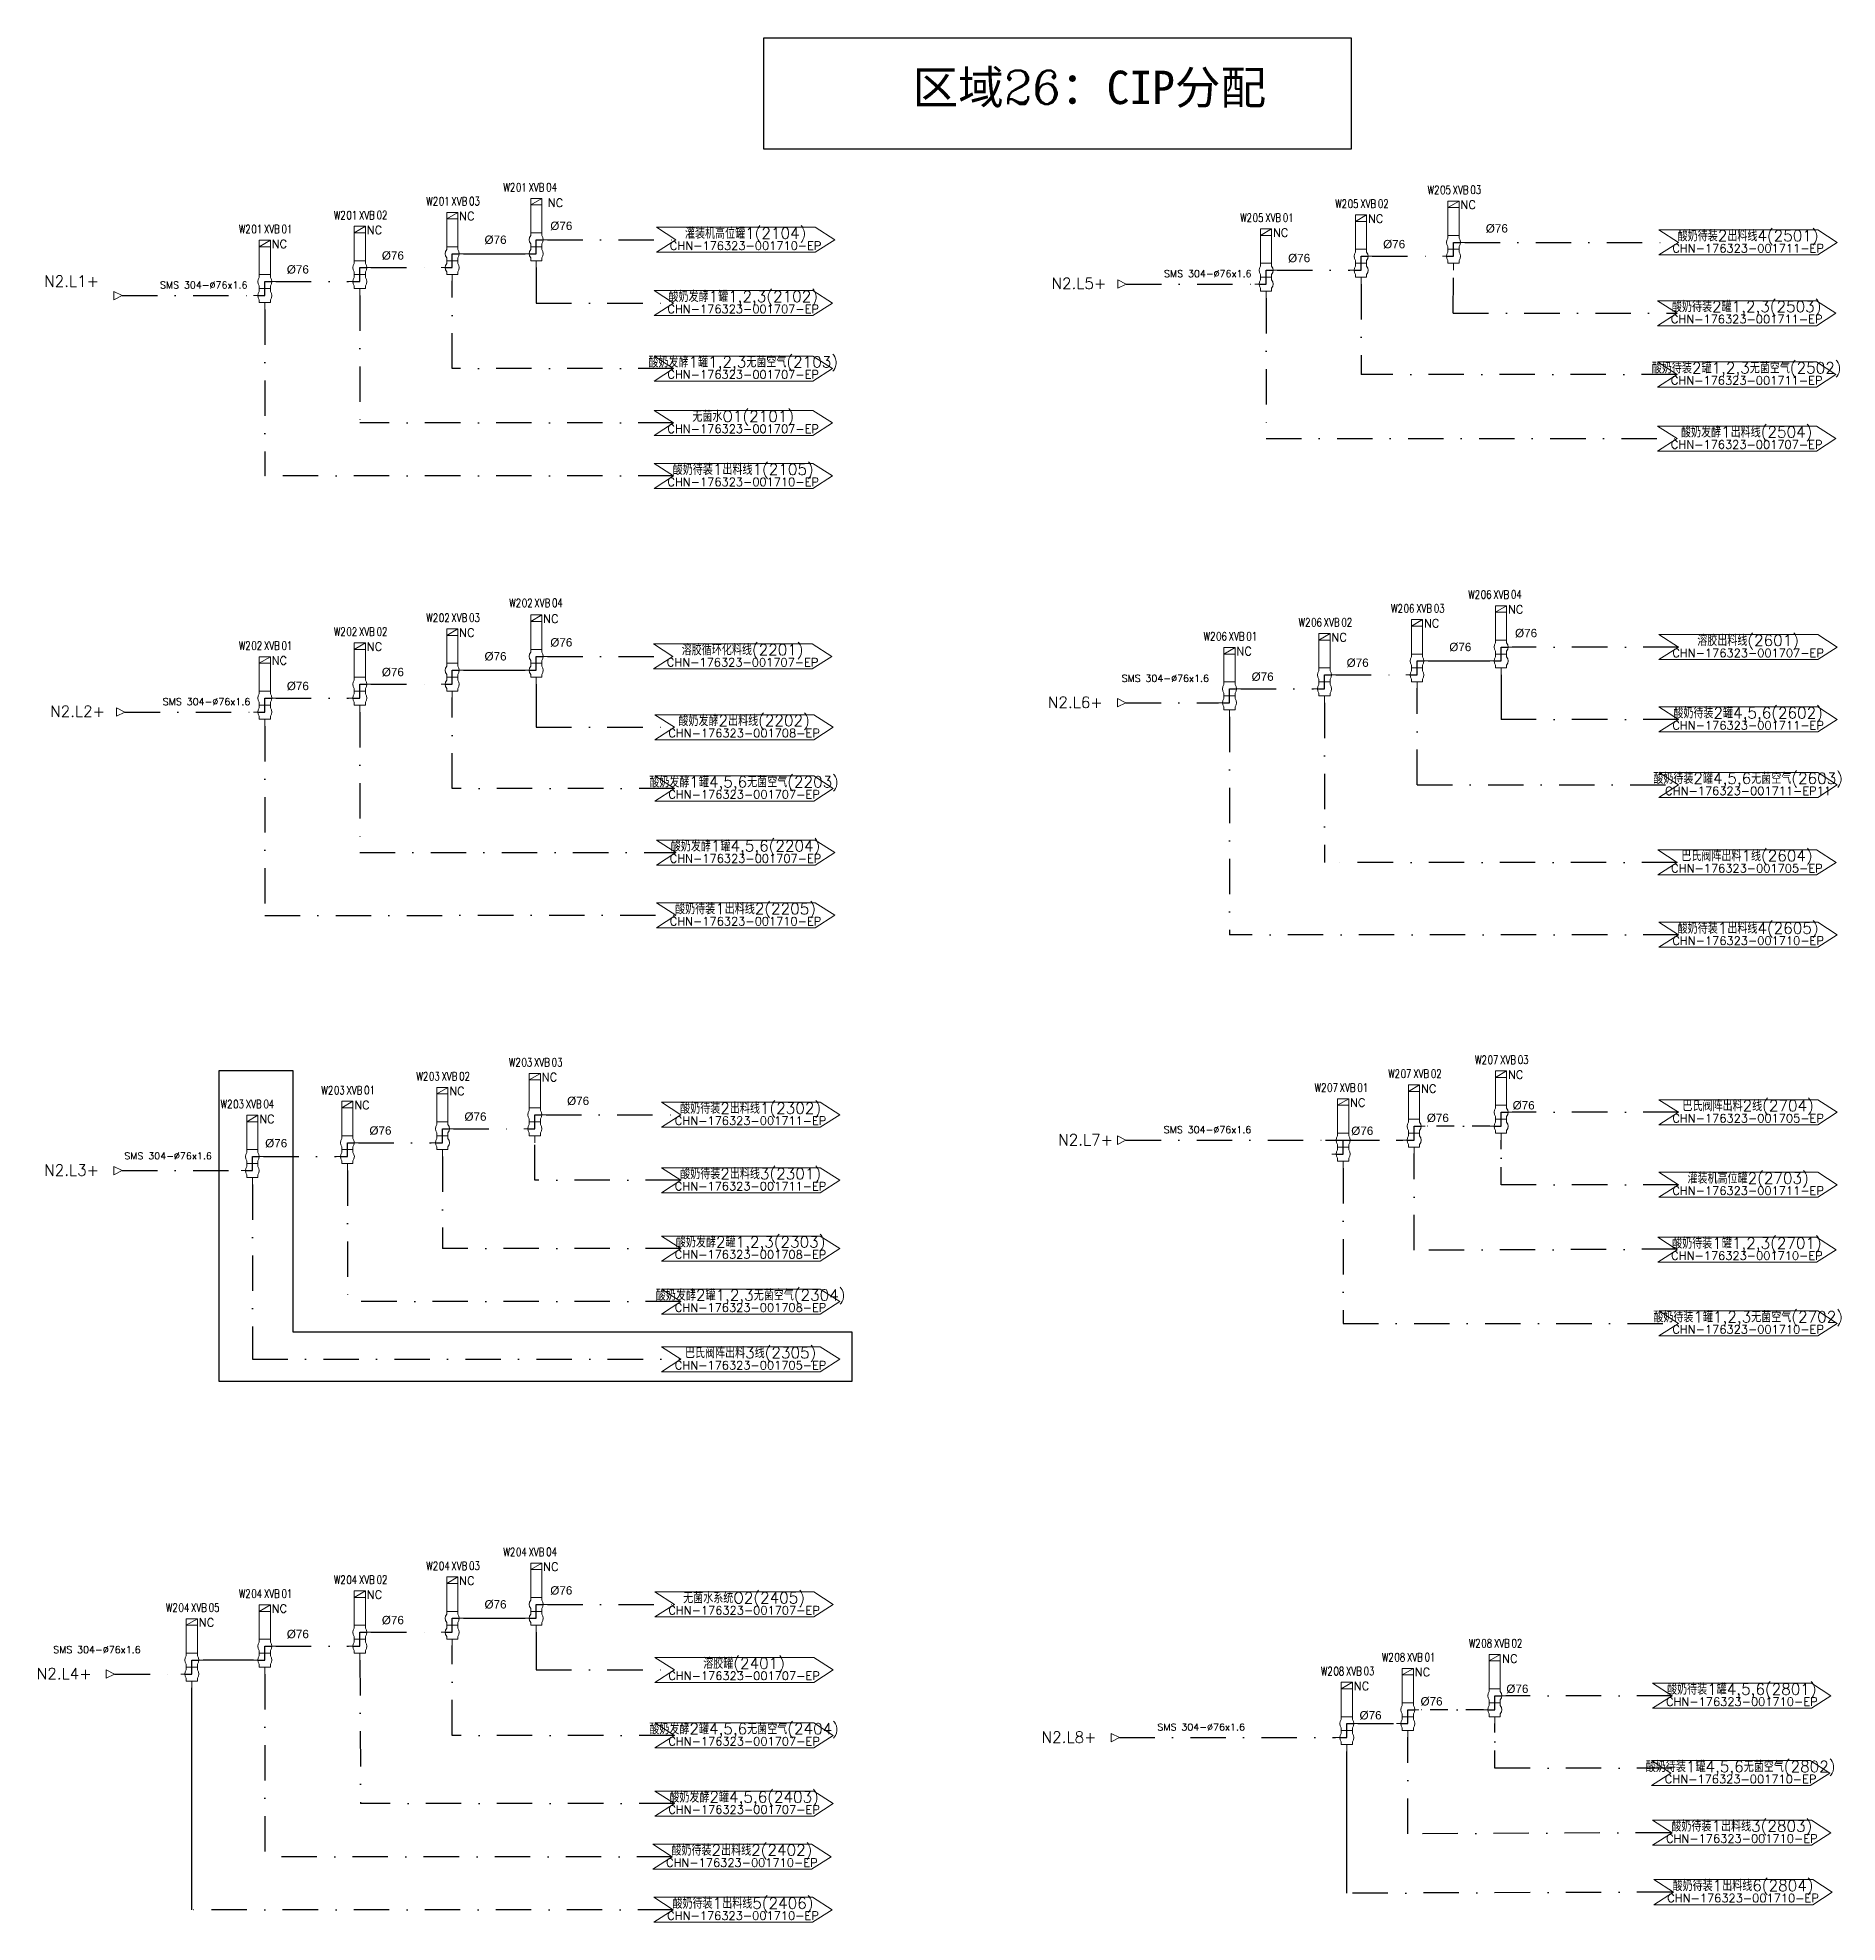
# Model space of a CAD drawing. Header units: inches. Extents: x 22846 to 24213, y 20743 to 21669.
# Drawn here: x 23198 to 23843, y 20992 to 21669 of the extents above; entities that cross this region are included whole.
import ezdxf
from ezdxf.enums import TextEntityAlignment as Align

# ---------------------------------------------------------------- set-up
doc = ezdxf.new("R2010")
doc.units = ezdxf.units.IN
doc.header["$MEASUREMENT"] = 0
doc.linetypes.add('DASHDOT2', pattern=[12.7, 6.35, -3.175, 0, -3.175])
doc.layers.add('31 Equipment', color=7, linetype='Continuous', lineweight=9)
doc.layers.add('61 Revision Cloud', color=1, linetype='Continuous', lineweight=9)
for name, color, linetype in [('DIAMETRE', 7, 'Continuous'), ('MATERIEL-DIVERS', 7, 'Continuous'), ('PHASE I', 8, 'Continuous'), ('REPERES', 7, 'Continuous'), ('techn-data', 7, 'Continuous'), ('TEXTES', 7, 'Continuous'), ('TUYAUTERIE-NEP', 4, 'DASHDOT2'), ('TXT_FR', 7, 'Continuous')]:
    doc.layers.add(name, color=color, linetype=linetype)
doc.layers.get('REPERES').off()
doc.styles.add('ROMANC', font='romanc')
doc.styles.add('ROMANS', font='ROMANS.SHX')
doc.styles.get("Standard").update_dxf_attribs({"font": 'arial.ttf'})
doc.styles.add('USER1', font='TXT.SHX', dxfattribs={"bigfont": 'gbcbig.shx'})

msp = doc.modelspace()

# ---------------------------------------------------------------- texts
at = {"layer": 'DIAMETRE'}
for p in [(23357.91, 21594.52), (23381.52, 21599.52), (23717.22, 21598.6), (23321.07, 21588.87), (23646.28, 21587.95), (23680.38, 21592.95), (23286.97, 21583.87), (23727.73, 21453.36), (23357.91, 21445.02), (23381.52, 21450.02), (23704.12, 21448.36), (23321.07, 21439.37), (23667.28, 21442.72), (23286.97, 21434.37), (23633.18, 21437.72), (23387.55, 21285.47), (23726.85, 21283.88), (23350.71, 21279.83), (23696.06, 21279.37), (23279.2, 21270.28), (23316.61, 21274.83), (23668.94, 21274.73), (23381.52, 21109.77), (23357.91, 21104.77), (23286.97, 21094.12), (23321.07, 21099.12), (23724.6, 21074.47), (23693.8, 21069.96), (23671.92, 21064.96)]:
    msp.add_text('%%C76', height=3, dxfattribs=at).set_placement(p)
at = {"layer": 'TEXTES', "style": 'ROMANS'}
for p in [(23380.61, 21607.77), (23348.83, 21603.01), (23674.95, 21602.09), (23708.14, 21607.09), (23315.64, 21598.01), (23640.85, 21597.09), (23281.54, 21593.01), (23725.18, 21461.86), (23348.83, 21453.51), (23378.97, 21458.51), (23661.85, 21451.86), (23695.04, 21456.86), (23315.64, 21448.51), (23627.76, 21446.86), (23281.54, 21443.51), (23378.47, 21293.97), (23693.98, 21289.87), (23725.18, 21294.87), (23311.18, 21283.97), (23345.28, 21288.97), (23668.51, 21284.87), (23277.08, 21278.97), (23378.97, 21118.26), (23315.64, 21108.26), (23348.83, 21113.26), (23281.54, 21103.26), (23255.39, 21098.26), (23691.72, 21080.46), (23723.11, 21085.3), (23669.84, 21075.46)]:
    msp.add_text('NC', height=3, dxfattribs=at).set_placement(p)
at = {"layer": 'TXT_FR', "attachment_point": 5, "style": 'ROMANC'}
for s, insert, char_height, width in [('{\\fSimSun|b0|i0|c134|p2;区域}26{\\fSimSun|b0|i0|c134|p2;：CIP分配}', (23574.94, 21650.02), 12, 392.2747), ('N2.L1+', (23209.75, 21581.14), 4, 28.4993), ('N2.L5+', (23571.22, 21580.34), 4, 28.4993), ('N2.L2+', (23211.9, 21426.76), 4, 28.4993), ('N2.L{\\Fromanc|c134;6}+', (23569.94, 21429.98), 4, 28.4993), ('N2.L7+', (23573.65, 21273), 4, 28.4993), ('N{\\Fromanc|c134;2}.L{\\Fromanc|c134;3}+', (23209.75, 21262.1), 4, 28.4993), ('N2.L4+', (23207.09, 21081.39), 4, 28.4993), ('N2.L8+', (23567.68, 21058.59), 4, 28.4993)]:
    msp.add_mtext(s, dxfattribs=dict(at, insert=insert, char_height=char_height, width=width))

# ---------------------------------------------------------------- blocks, each defined once
blk = doc.blocks.new('APV-SIGN-ARW-FLOW-1')
at = {"layer": '31 Equipment'}
for p, q in [((-1.5, -1.5), (-1.5, 1.5)), ((-1.5, 1.5), (1.5, 0)), ((1.5, 0), (-1.5, -1.5))]:
    blk.add_line(p, q, dxfattribs=at)
blk = doc.blocks.new('SMS-316-76')
at = {"layer": 'techn-data', "style": 'ROMANS'}
blk.add_text('SMS 304-%%C76x1.6', height=2.5, dxfattribs=at).set_placement((1.64, 2.84), align=Align.MIDDLE_CENTER)
blk = doc.blocks.new('REPNORM1')
at = {"layer": 'TEXTES', "style": 'ROMANS', "width": 0.75}
for tag, p in [('ZONE', (-9.75, -1.25)), ('SOUSZONE', (-5.25, -1.25)), ('ELEMENT', (-0.75, -1.25)), ('NUM', (5.59, -1.22))]:
    blk.add_attdef(tag, p, '', height=3, dxfattribs=at)
blk = doc.blocks.new('APV-SIGN-ARW-DWG-1')
at = {"layer": '31 Equipment'}
for p, q in [((-32, 4.49), (25, 4.49)), ((-32, 4.49), (-25, 0)), ((-25, 0), (-32, -4.49)), ((25, 4.49), (32, 0)), ((32, 0), (25, -4.49)), ((-32, -4.49), (25, -4.49))]:
    blk.add_line(p, q, dxfattribs=at)
at = {"layer": '31 Equipment', "style": 'ROMANS', "width": 0.8}
for tag, p in [('TEXT1', (0, 0.37)), ('TEXT2', (0, -3.63))]:
    blk.add_attdef(tag, text='', height=3, dxfattribs=at).set_placement(p, align=Align.CENTER)
blk = doc.blocks.new('APV-VLV-SSEAT-SW43-11')
at = {"layer": '31 Equipment', "ltscale": 38}
for p, q in [((-2, 6.5), (-2, 7.5)), ((2, 6.5), (2, 7.5)), ((-4, 0), (-2.5, 0)), ((-2, 2.5), (-2, 3.5)), ((-2, 2.5), (2, 2.5)), ((-2, 1.5), (-2, 2.5)), ((2, 2.5), (2, 3.5)), ((2, 1.5), (2, 2.5)), ((2.5, 5), (4, 5)), ((-2, -2.5), (-2, -1.5)), ((-2, -2.5), (2, -2.5)), ((0, -5), (0, -2.5)), ((2, -2.5), (2, -1.5))]:
    blk.add_line(p, q, dxfattribs=at)
at = {"layer": '31 Equipment', "lineweight": 30}
for p, q in [((-2.5, 0), (0, 0)), ((0, 5), (2.5, 5))]:
    blk.add_line(p, q, dxfattribs=at)
at = {"layer": '31 Equipment', "lineweight": 30, "ltscale": 38}
blk.add_line((0, 0), (0, 5), dxfattribs=at)
at = {"layer": '31 Equipment', "ltscale": 38}
blk.add_lwpolyline([(-2, 7.5), (2, 7.5), (2, 17.5), (-2, 17.5)], close=True, dxfattribs=at)
for centre, start, end in [((0, 5), 143.1301, 216.8699), ((0, 0), 143.1301, 216.8699), ((0, 5), 323.1301, 36.8699), ((0, 0), 323.1301, 36.8699)]:
    blk.add_arc(centre, 2.5, start, end, dxfattribs=at)
blk = doc.blocks.new('A$C67AE6050')
at = {"layer": '31 Equipment'}
for p, q in [((2, 22.5), (2, 24.84)), ((2, 24.84), (6, 24.84)), ((2, 22.5), (6, 24.84)), ((6, 24.84), (6, 22.5))]:
    blk.add_line(p, q, dxfattribs=at)
blk.add_blockref('APV-VLV-SSEAT-SW43-11', (4, 5), dxfattribs=at)

# ---------------------------------------------------------------- linework, layer by layer
at = {"layer": 'MATERIEL-DIVERS'}
msp.add_lwpolyline([(23668.9, 21668.53), (23668.9, 21628.53), (23458.12, 21628.53), (23458.12, 21668.53)], close=True, dxfattribs=at)
at = {"layer": 'PHASE I', "linetype": 'ByBlock'}
msp.add_lwpolyline([(23489.69, 21186.24), (23262.75, 21186.24), (23262.75, 21297.86), (23289.15, 21297.86), (23289.15, 21204.06), (23489.69, 21204.06), (23489.69, 21186.24)], dxfattribs=at)
at = {"layer": 'TUYAUTERIE-NEP', "linetype": 'ByBlock'}
for p, q in [((23350.34, 21591), (23372.48, 21591)), ((23376.48, 21586), (23376.48, 21573.3)), ((23350.34, 21441.5), (23372.48, 21441.5)), ((23696.55, 21444.84), (23718.7, 21444.84)), ((23376.48, 21436.5), (23376.48, 21421.07)), ((23722.7, 21439.84), (23722.7, 21423.84)), ((23350.34, 21101.25), (23372.48, 21101.25)), ((23376.48, 21096.25), (23376.48, 21082.75)), ((23275.06, 21086.25), (23256.9, 21086.25)), ((23252.9, 20996.64), (23252.9, 21076.25)), ((23667.35, 21002.59), (23667.35, 21053.45))]:
    msp.add_line(p, q, dxfattribs=at)
at = {"layer": 'TUYAUTERIE-NEP', "ltscale": 2}
for p, q in [((23380.48, 21596), (23426.62, 21596)), ((23709.65, 21595.08), (23785.84, 21595.08)), ((23317.16, 21586), (23342.34, 21586)), ((23642.37, 21585.08), (23668.47, 21585.08)), ((23676.47, 21590.08), (23701.65, 21590.08)), ((23705.55, 21569.65), (23705.65, 21585.29)), ((23283.06, 21581), (23309.16, 21581)), ((23346.34, 21549.8), (23346.34, 21581.21)), ((23588.14, 21580.08), (23634.37, 21580.08)), ((23672.47, 21580.08), (23672.47, 21547.65)), ((23227.84, 21576), (23275.06, 21576)), ((23279.06, 21571), (23279.06, 21511.23)), ((23313.16, 21576), (23313.16, 21530.28)), ((23376.48, 21573.3), (23425.75, 21573.3)), ((23638.37, 21575.08), (23638.37, 21524.65)), ((23705.55, 21569.65), (23785.84, 21569.65)), ((23425.75, 21549.8), (23346.34, 21549.8)), ((23785.84, 21547.65), (23672.47, 21547.65)), ((23425.75, 21530.28), (23313.16, 21530.28)), ((23638.37, 21524.65), (23785.84, 21524.65)), ((23425.75, 21511.23), (23279.06, 21511.23)), ((23786.36, 21449.84), (23726.7, 21449.84)), ((23380.48, 21446.5), (23425.54, 21446.5)), ((23317.16, 21436.5), (23342.34, 21436.5)), ((23629.27, 21434.84), (23655.37, 21434.84)), ((23663.37, 21439.84), (23688.55, 21439.84)), ((23692.55, 21400.34), (23692.55, 21435.05)), ((23283.06, 21431.5), (23309.16, 21431.5)), ((23346.31, 21399.07), (23346.34, 21431.71)), ((23588.03, 21429.84), (23621.27, 21429.84)), ((23659.37, 21429.84), (23659.37, 21372.57)), ((23228.83, 21426.5), (23275.06, 21426.5)), ((23279.06, 21421.5), (23279.07, 21353.54)), ((23313.16, 21426.5), (23313.16, 21376.07)), ((23376.48, 21421.07), (23426.06, 21421.07)), ((23625.27, 21424.84), (23625.27, 21346.57)), ((23786.36, 21423.84), (23722.7, 21423.84)), ((23426.06, 21399.07), (23346.31, 21399.07)), ((23692.55, 21400.34), (23786.36, 21400.34)), ((23313.16, 21376.07), (23426.58, 21376.07)), ((23785.94, 21372.57), (23659.37, 21372.57)), ((23279.06, 21353.54), (23426.58, 21353.56)), ((23786.36, 21346.57), (23625.27, 21346.57)), ((23379.98, 21281.96), (23428.41, 21281.96)), ((23786.36, 21282.86), (23726.7, 21282.86)), ((23346.8, 21276.96), (23371.98, 21276.96)), ((23588.03, 21272.86), (23662.03, 21272.86)), ((23659.74, 21272.86), (23687.49, 21272.86)), ((23666.03, 21272.86), (23687.49, 21272.86)), ((23278.6, 21266.96), (23304.7, 21266.96)), ((23312.7, 21271.96), (23338.8, 21271.96)), ((23342.8, 21266.96), (23342.8, 21233.96)), ((23375.98, 21258.46), (23375.98, 21272.16)), ((23691.49, 21233.35), (23691.49, 21268.06)), ((23227.84, 21261.96), (23272.1, 21261.96)), ((23308.7, 21261.96), (23308.7, 21214.9)), ((23666.03, 21262.86), (23666.03, 21207.08)), ((23274.6, 21256.96), (23274.6, 21194.2)), ((23428.41, 21258.46), (23375.98, 21258.46)), ((23786.36, 21256.86), (23722.7, 21256.86)), ((23428.41, 21233.96), (23342.8, 21233.96)), ((23785.94, 21233.73), (23691.49, 21233.35)), ((23428.41, 21214.9), (23308.7, 21214.9)), ((23666.03, 21207.08), (23786.36, 21207.08)), ((23274.6, 21194.2), (23428.41, 21194.2)), ((23380.48, 21106.25), (23426.06, 21106.25)), ((23283.06, 21091.25), (23309.16, 21091.25)), ((23317.16, 21096.25), (23342.34, 21096.25)), ((23346.34, 21059.25), (23346.34, 21091.45)), ((23313.16, 21086.25), (23313.47, 21034.75)), ((23225.18, 21081.25), (23248.9, 21081.25)), ((23279.06, 21081.25), (23279.06, 21015.7)), ((23376.48, 21082.75), (23426.06, 21082.75)), ((23784.1, 21073.45), (23724.44, 21073.45)), ((23671.35, 21063.45), (23685.23, 21063.45)), ((23426.06, 21059.25), (23346.34, 21059.25)), ((23585.77, 21058.45), (23663.35, 21058.45)), ((23689.23, 21023.94), (23689.23, 21058.65)), ((23784.1, 21047.45), (23720.44, 21047.45)), ((23426.06, 21034.75), (23313.47, 21034.75)), ((23783.68, 21024.32), (23689.23, 21023.94)), ((23425.27, 21015.7), (23279.06, 21015.7)), ((23784.1, 21002.97), (23667.35, 21002.59)), ((23425.67, 20996.64), (23252.9, 20996.64))]:
    msp.add_line(p, q, dxfattribs=at)
at = {"layer": 'TUYAUTERIE-NEP'}
for p, q in [((23718.7, 21277.86), (23695.49, 21277.86)), ((23722.7, 21256.86), (23722.7, 21272.86)), ((23716.44, 21068.45), (23693.23, 21068.45)), ((23720.44, 21047.45), (23720.44, 21063.45))]:
    msp.add_line(p, q, dxfattribs=at)

# ---------------------------------------------------------------- block references
at = {"layer": '61 Revision Cloud'}
for p in [(23372.48, 21586), (23342.34, 21581), (23668.47, 21580.08), (23701.65, 21585.08), (23309.16, 21576), (23634.37, 21575.08), (23275.06, 21571), (23718.7, 21439.84), (23342.34, 21431.5), (23372.48, 21436.5), (23688.55, 21434.84), (23309.16, 21426.5), (23621.27, 21424.84), (23655.37, 21429.84), (23275.06, 21421.5), (23371.98, 21271.96), (23687.49, 21267.86), (23718.7, 21272.86), (23304.7, 21261.96), (23338.8, 21266.96), (23662.03, 21262.86), (23270.6, 21256.96), (23372.48, 21096.25), (23309.16, 21086.25), (23342.34, 21091.25), (23275.06, 21081.25), (23248.9, 21076.25), (23685.23, 21058.45), (23716.44, 21063.45), (23663.35, 21053.45)]:
    msp.add_blockref('A$C67AE6050', p, dxfattribs=at)
at = {"layer": 'MATERIEL-DIVERS'}
ref = msp.add_blockref('APV-SIGN-ARW-DWG-1', (23451.62, 21596), dxfattribs=at)
ref.add_attrib('TEXT1', '灌装机高位罐1(2104)', dxfattribs={"layer": '31 Equipment', "height": 4, "style": 'USER1'}).set_placement((23451.62, 21596.37), align=Align.CENTER)
ref.add_attrib('TEXT2', 'CHN-176323-001710-EP', dxfattribs={"layer": '31 Equipment', "height": 3, "style": 'USER1'}).set_placement((23451.62, 21592.37), align=Align.CENTER)
ref = msp.add_blockref('APV-SIGN-ARW-DWG-1', (23811.36, 21595.08), dxfattribs=at)
ref.add_attrib('TEXT1', '酸奶待装2出料线4(2501)', dxfattribs={"layer": '31 Equipment', "height": 4, "style": 'USER1'}).set_placement((23811.36, 21595.45), align=Align.CENTER)
ref.add_attrib('TEXT2', 'CHN-176323-001711-EP', dxfattribs={"layer": '31 Equipment', "height": 3, "style": 'USER1'}).set_placement((23811.36, 21591.45), align=Align.CENTER)
at = {"layer": 'MATERIEL-DIVERS', "xscale": -1, "rotation": 180}
for p in [(23226.34, 21576), (23586.64, 21580.08), (23227.33, 21426.5), (23586.53, 21429.84), (23586.53, 21272.86), (23226.34, 21261.96), (23226.34, 21261.96), (23223.68, 21081.25), (23223.68, 21081.25), (23584.27, 21058.45)]:
    msp.add_blockref('APV-SIGN-ARW-FLOW-1', p, dxfattribs=at)
at = {"layer": 'MATERIEL-DIVERS'}
ref = msp.add_blockref('APV-SIGN-ARW-DWG-1', (23450.75, 21573.3), dxfattribs=at)
ref.add_attrib('TEXT1', '酸奶发酵1罐1,2,3(2102)', dxfattribs={"layer": '31 Equipment', "height": 4, "style": 'USER1'}).set_placement((23450.75, 21573.67), align=Align.CENTER)
ref.add_attrib('TEXT2', 'CHN-176323-001707-EP', dxfattribs={"layer": '31 Equipment', "height": 3, "style": 'USER1'}).set_placement((23450.75, 21569.67), align=Align.CENTER)
ref = msp.add_blockref('APV-SIGN-ARW-DWG-1', (23810.84, 21569.65), dxfattribs=at)
ref.add_attrib('TEXT1', '酸奶待装2罐1,2,3(2503)', dxfattribs={"layer": '31 Equipment', "height": 4, "style": 'USER1'}).set_placement((23810.84, 21570.03), align=Align.CENTER)
ref.add_attrib('TEXT2', 'CHN-176323-001711-EP', dxfattribs={"layer": '31 Equipment', "height": 3, "style": 'USER1'}).set_placement((23810.84, 21566.03), align=Align.CENTER)
ref = msp.add_blockref('APV-SIGN-ARW-DWG-1', (23450.75, 21549.8), dxfattribs=at)
ref.add_attrib('TEXT1', '酸奶发酵1罐1,2,3无菌空气(2103)', dxfattribs={"layer": '31 Equipment', "height": 4, "style": 'USER1'}).set_placement((23450.75, 21550.17), align=Align.CENTER)
ref.add_attrib('TEXT2', 'CHN-176323-001707-EP', dxfattribs={"layer": '31 Equipment', "height": 3, "style": 'USER1'}).set_placement((23450.75, 21546.17), align=Align.CENTER)
ref = msp.add_blockref('APV-SIGN-ARW-DWG-1', (23810.84, 21547.65), dxfattribs=at)
ref.add_attrib('TEXT1', '酸奶待装2罐1,2,3无菌空气(2502)', dxfattribs={"layer": '31 Equipment', "height": 4, "style": 'USER1'}).set_placement((23810.84, 21548.03), align=Align.CENTER)
ref.add_attrib('TEXT2', 'CHN-176323-001711-EP', dxfattribs={"layer": '31 Equipment', "height": 3, "style": 'USER1'}).set_placement((23810.84, 21544.03), align=Align.CENTER)
ref = msp.add_blockref('APV-SIGN-ARW-DWG-1', (23450.75, 21530.28), dxfattribs=at)
ref.add_attrib('TEXT1', '无菌水O1(2101)', dxfattribs={"layer": '31 Equipment', "height": 4, "style": 'USER1'}).set_placement((23450.75, 21530.65), align=Align.CENTER)
ref.add_attrib('TEXT2', 'CHN-176323-001707-EP', dxfattribs={"layer": '31 Equipment', "height": 3, "style": 'USER1'}).set_placement((23450.75, 21526.65), align=Align.CENTER)
ref = msp.add_blockref('APV-SIGN-ARW-DWG-1', (23810.84, 21524.65), dxfattribs=at)
ref.add_attrib('TEXT1', '酸奶发酵1出料线(2504)', dxfattribs={"layer": '31 Equipment', "height": 4, "style": 'USER1'}).set_placement((23810.84, 21525.03), align=Align.CENTER)
ref.add_attrib('TEXT2', 'CHN-176323-001707-EP', dxfattribs={"layer": '31 Equipment', "height": 3, "style": 'USER1'}).set_placement((23810.84, 21521.03), align=Align.CENTER)
ref = msp.add_blockref('APV-SIGN-ARW-DWG-1', (23450.75, 21511.23), dxfattribs=at)
ref.add_attrib('TEXT1', '酸奶待装1出料线1(2105)', dxfattribs={"layer": '31 Equipment', "height": 4, "style": 'USER1'}).set_placement((23450.75, 21511.6), align=Align.CENTER)
ref.add_attrib('TEXT2', 'CHN-176323-001710-EP', dxfattribs={"layer": '31 Equipment', "height": 3, "style": 'USER1'}).set_placement((23450.75, 21507.6), align=Align.CENTER)
ref = msp.add_blockref('APV-SIGN-ARW-DWG-1', (23811.36, 21449.84), dxfattribs=at)
ref.add_attrib('TEXT1', '溶胶出料线(2601)', dxfattribs={"layer": '31 Equipment', "height": 4, "style": 'USER1'}).set_placement((23811.36, 21450.22), align=Align.CENTER)
ref.add_attrib('TEXT2', 'CHN-176323-001707-EP', dxfattribs={"layer": '31 Equipment', "height": 3, "style": 'USER1'}).set_placement((23811.36, 21446.22), align=Align.CENTER)
ref = msp.add_blockref('APV-SIGN-ARW-DWG-1', (23450.54, 21446.5), dxfattribs=at)
ref.add_attrib('TEXT1', '溶胶循环化料线(2201)', dxfattribs={"layer": '31 Equipment', "height": 4, "style": 'USER1'}).set_placement((23450.54, 21446.87), align=Align.CENTER)
ref.add_attrib('TEXT2', 'CHN-176323-001707-EP', dxfattribs={"layer": '31 Equipment', "height": 3, "style": 'USER1'}).set_placement((23450.54, 21442.87), align=Align.CENTER)
ref = msp.add_blockref('APV-SIGN-ARW-DWG-1', (23811.36, 21423.85), dxfattribs=at)
ref.add_attrib('TEXT1', '酸奶待装2罐4,5,6(2602)', dxfattribs={"layer": '31 Equipment', "height": 4, "style": 'USER1'}).set_placement((23811.36, 21424.22), align=Align.CENTER)
ref.add_attrib('TEXT2', 'CHN-176323-001711-EP', dxfattribs={"layer": '31 Equipment', "height": 3, "style": 'USER1'}).set_placement((23811.36, 21420.22), align=Align.CENTER)
ref = msp.add_blockref('APV-SIGN-ARW-DWG-1', (23451.06, 21421.07), dxfattribs=at)
ref.add_attrib('TEXT1', '酸奶发酵2出料线(2202)', dxfattribs={"layer": '31 Equipment', "height": 4, "style": 'USER1'}).set_placement((23451.06, 21421.45), align=Align.CENTER)
ref.add_attrib('TEXT2', 'CHN-176323-001708-EP', dxfattribs={"layer": '31 Equipment', "height": 3, "style": 'USER1'}).set_placement((23451.06, 21417.45), align=Align.CENTER)
ref = msp.add_blockref('APV-SIGN-ARW-DWG-1', (23451.06, 21399.07), dxfattribs=at)
ref.add_attrib('TEXT1', '酸奶发酵1罐4,5,6无菌空气(2203)', dxfattribs={"layer": '31 Equipment', "height": 4, "style": 'USER1'}).set_placement((23451.06, 21399.45), align=Align.CENTER)
ref.add_attrib('TEXT2', 'CHN-176323-001707-EP', dxfattribs={"layer": '31 Equipment', "height": 3, "style": 'USER1'}).set_placement((23451.06, 21395.45), align=Align.CENTER)
ref = msp.add_blockref('APV-SIGN-ARW-DWG-1', (23811.36, 21400.34), dxfattribs=at)
ref.add_attrib('TEXT1', '酸奶待装2罐4,5,6无菌空气(2603)', dxfattribs={"layer": '31 Equipment', "height": 4, "style": 'USER1'}).set_placement((23811.36, 21400.72), align=Align.CENTER)
ref.add_attrib('TEXT2', 'CHN-176323-001711-EP11', dxfattribs={"layer": '31 Equipment', "height": 3, "style": 'USER1'}).set_placement((23811.36, 21396.72), align=Align.CENTER)
ref = msp.add_blockref('APV-SIGN-ARW-DWG-1', (23451.58, 21376.07), dxfattribs=at)
ref.add_attrib('TEXT1', '酸奶发酵1罐4,5,6(2204)', dxfattribs={"layer": '31 Equipment', "height": 4, "style": 'USER1'}).set_placement((23451.58, 21376.45), align=Align.CENTER)
ref.add_attrib('TEXT2', 'CHN-176323-001707-EP', dxfattribs={"layer": '31 Equipment', "height": 3, "style": 'USER1'}).set_placement((23451.58, 21372.45), align=Align.CENTER)
ref = msp.add_blockref('APV-SIGN-ARW-DWG-1', (23810.94, 21372.57), dxfattribs=at)
ref.add_attrib('TEXT1', '巴氏阀阵出料1线(2604)', dxfattribs={"layer": '31 Equipment', "height": 4, "style": 'USER1'}).set_placement((23810.94, 21372.94), align=Align.CENTER)
ref.add_attrib('TEXT2', 'CHN-176323-001705-EP', dxfattribs={"layer": '31 Equipment', "height": 3, "style": 'USER1'}).set_placement((23810.94, 21368.94), align=Align.CENTER)
ref = msp.add_blockref('APV-SIGN-ARW-DWG-1', (23451.58, 21353.56), dxfattribs=at)
ref.add_attrib('TEXT1', '酸奶待装1出料线2(2205)', dxfattribs={"layer": '31 Equipment', "height": 4, "style": 'USER1'}).set_placement((23451.58, 21353.93), align=Align.CENTER)
ref.add_attrib('TEXT2', 'CHN-176323-001710-EP', dxfattribs={"layer": '31 Equipment', "height": 3, "style": 'USER1'}).set_placement((23451.58, 21349.93), align=Align.CENTER)
ref = msp.add_blockref('APV-SIGN-ARW-DWG-1', (23811.36, 21346.57), dxfattribs=at)
ref.add_attrib('TEXT1', '酸奶待装1出料线4(2605)', dxfattribs={"layer": '31 Equipment', "height": 4, "style": 'USER1'}).set_placement((23811.36, 21346.94), align=Align.CENTER)
ref.add_attrib('TEXT2', 'CHN-176323-001710-EP', dxfattribs={"layer": '31 Equipment', "height": 3, "style": 'USER1'}).set_placement((23811.36, 21342.94), align=Align.CENTER)
ref = msp.add_blockref('APV-SIGN-ARW-DWG-1', (23453.41, 21281.96), dxfattribs=at)
ref.add_attrib('TEXT1', '酸奶待装2出料线1(2302)', dxfattribs={"layer": '31 Equipment', "height": 4, "style": 'USER1'}).set_placement((23453.41, 21282.33), align=Align.CENTER)
ref.add_attrib('TEXT2', 'CHN-176323-001711-EP', dxfattribs={"layer": '31 Equipment', "height": 3, "style": 'USER1'}).set_placement((23453.41, 21278.33), align=Align.CENTER)
ref = msp.add_blockref('APV-SIGN-ARW-DWG-1', (23811.36, 21282.86), dxfattribs=at)
ref.add_attrib('TEXT1', '巴氏阀阵出料2线(2704)', dxfattribs={"layer": '31 Equipment', "height": 4, "style": 'USER1'}).set_placement((23811.36, 21283.23), align=Align.CENTER)
ref.add_attrib('TEXT2', 'CHN-176323-001705-EP', dxfattribs={"layer": '31 Equipment', "height": 3, "style": 'USER1'}).set_placement((23811.36, 21279.23), align=Align.CENTER)
ref = msp.add_blockref('APV-SIGN-ARW-DWG-1', (23453.41, 21258.46), dxfattribs=at)
ref.add_attrib('TEXT1', '酸奶待装2出料线3(2301)', dxfattribs={"layer": '31 Equipment', "height": 4, "style": 'USER1'}).set_placement((23453.41, 21258.83), align=Align.CENTER)
ref.add_attrib('TEXT2', 'CHN-176323-001711-EP', dxfattribs={"layer": '31 Equipment', "height": 3, "style": 'USER1'}).set_placement((23453.41, 21254.83), align=Align.CENTER)
ref = msp.add_blockref('APV-SIGN-ARW-DWG-1', (23811.36, 21256.86), dxfattribs=at)
ref.add_attrib('TEXT1', '灌装机高位罐2(2703)', dxfattribs={"layer": '31 Equipment', "height": 4, "style": 'USER1'}).set_placement((23811.36, 21257.23), align=Align.CENTER)
ref.add_attrib('TEXT2', 'CHN-176323-001711-EP', dxfattribs={"layer": '31 Equipment', "height": 3, "style": 'USER1'}).set_placement((23811.36, 21253.23), align=Align.CENTER)
ref = msp.add_blockref('APV-SIGN-ARW-DWG-1', (23453.41, 21233.96), dxfattribs=at)
ref.add_attrib('TEXT1', '酸奶发酵2罐1,2,3(2303)', dxfattribs={"layer": '31 Equipment', "height": 4, "style": 'USER1'}).set_placement((23453.41, 21234.33), align=Align.CENTER)
ref.add_attrib('TEXT2', 'CHN-176323-001708-EP', dxfattribs={"layer": '31 Equipment', "height": 3, "style": 'USER1'}).set_placement((23453.41, 21230.33), align=Align.CENTER)
ref = msp.add_blockref('APV-SIGN-ARW-DWG-1', (23810.94, 21233.54), dxfattribs=at)
ref.add_attrib('TEXT1', '酸奶待装1罐1,2,3(2701)', dxfattribs={"layer": '31 Equipment', "height": 4, "style": 'USER1'}).set_placement((23810.94, 21233.91), align=Align.CENTER)
ref.add_attrib('TEXT2', 'CHN-176323-001710-EP', dxfattribs={"layer": '31 Equipment', "height": 3, "style": 'USER1'}).set_placement((23810.94, 21229.91), align=Align.CENTER)
ref = msp.add_blockref('APV-SIGN-ARW-DWG-1', (23453.41, 21214.9), dxfattribs=at)
ref.add_attrib('TEXT1', '酸奶发酵2罐1,2,3无菌空气(2304)', dxfattribs={"layer": '31 Equipment', "height": 4, "style": 'USER1'}).set_placement((23453.41, 21215.28), align=Align.CENTER)
ref.add_attrib('TEXT2', 'CHN-176323-001708-EP', dxfattribs={"layer": '31 Equipment', "height": 3, "style": 'USER1'}).set_placement((23453.41, 21211.28), align=Align.CENTER)
ref = msp.add_blockref('APV-SIGN-ARW-DWG-1', (23811.36, 21207.08), dxfattribs=at)
ref.add_attrib('TEXT1', '酸奶待装1罐1,2,3无菌空气(2702)', dxfattribs={"layer": '31 Equipment', "height": 4, "style": 'USER1'}).set_placement((23811.36, 21207.45), align=Align.CENTER)
ref.add_attrib('TEXT2', 'CHN-176323-001710-EP', dxfattribs={"layer": '31 Equipment', "height": 3, "style": 'USER1'}).set_placement((23811.36, 21203.45), align=Align.CENTER)
ref = msp.add_blockref('APV-SIGN-ARW-DWG-1', (23453.41, 21194.2), dxfattribs=at)
ref.add_attrib('TEXT1', '巴氏阀阵出料3线(2305)', dxfattribs={"layer": '31 Equipment', "height": 4, "style": 'USER1'}).set_placement((23453.41, 21194.58), align=Align.CENTER)
ref.add_attrib('TEXT2', 'CHN-176323-001705-EP', dxfattribs={"layer": '31 Equipment', "height": 3, "style": 'USER1'}).set_placement((23453.41, 21190.58), align=Align.CENTER)
ref = msp.add_blockref('APV-SIGN-ARW-DWG-1', (23451.06, 21106.25), dxfattribs=at)
ref.add_attrib('TEXT1', '无菌水系统O2(2405)', dxfattribs={"layer": '31 Equipment', "height": 4, "style": 'USER1'}).set_placement((23451.06, 21106.62), align=Align.CENTER)
ref.add_attrib('TEXT2', 'CHN-176323-001707-EP', dxfattribs={"layer": '31 Equipment', "height": 3, "style": 'USER1'}).set_placement((23451.06, 21102.62), align=Align.CENTER)
ref = msp.add_blockref('APV-SIGN-ARW-DWG-1', (23451.06, 21082.75), dxfattribs=at)
ref.add_attrib('TEXT1', '溶胶罐(2401)', dxfattribs={"layer": '31 Equipment', "height": 4, "style": 'USER1'}).set_placement((23451.06, 21083.12), align=Align.CENTER)
ref.add_attrib('TEXT2', 'CHN-176323-001707-EP', dxfattribs={"layer": '31 Equipment', "height": 3, "style": 'USER1'}).set_placement((23451.06, 21079.12), align=Align.CENTER)
ref = msp.add_blockref('APV-SIGN-ARW-DWG-1', (23809.1, 21073.45), dxfattribs=at)
ref.add_attrib('TEXT1', '酸奶待装1罐4,5,6(2801)', dxfattribs={"layer": '31 Equipment', "height": 4, "style": 'USER1'}).set_placement((23809.1, 21073.83), align=Align.CENTER)
ref.add_attrib('TEXT2', 'CHN-176323-001710-EP', dxfattribs={"layer": '31 Equipment', "height": 3, "style": 'USER1'}).set_placement((23809.1, 21069.83), align=Align.CENTER)
ref = msp.add_blockref('APV-SIGN-ARW-DWG-1', (23451.06, 21059.25), dxfattribs=at)
ref.add_attrib('TEXT1', '酸奶发酵2罐4,5,6无菌空气(2404)', dxfattribs={"layer": '31 Equipment', "height": 4, "style": 'USER1'}).set_placement((23451.06, 21059.62), align=Align.CENTER)
ref.add_attrib('TEXT2', 'CHN-176323-001707-EP', dxfattribs={"layer": '31 Equipment', "height": 3, "style": 'USER1'}).set_placement((23451.06, 21055.62), align=Align.CENTER)
ref = msp.add_blockref('APV-SIGN-ARW-DWG-1', (23808.68, 21045.68), dxfattribs=at)
ref.add_attrib('TEXT1', '酸奶待装1罐4,5,6无菌空气(2802)', dxfattribs={"layer": '31 Equipment', "height": 4, "style": 'USER1'}).set_placement((23808.68, 21046.05), align=Align.CENTER)
ref.add_attrib('TEXT2', 'CHN-176323-001710-EP', dxfattribs={"layer": '31 Equipment', "height": 3, "style": 'USER1'}).set_placement((23808.68, 21042.05), align=Align.CENTER)
ref = msp.add_blockref('APV-SIGN-ARW-DWG-1', (23451.06, 21034.75), dxfattribs=at)
ref.add_attrib('TEXT1', '酸奶发酵2罐4,5,6(2403)', dxfattribs={"layer": '31 Equipment', "height": 4, "style": 'USER1'}).set_placement((23451.06, 21035.12), align=Align.CENTER)
ref.add_attrib('TEXT2', 'CHN-176323-001707-EP', dxfattribs={"layer": '31 Equipment', "height": 3, "style": 'USER1'}).set_placement((23451.06, 21031.12), align=Align.CENTER)
ref = msp.add_blockref('APV-SIGN-ARW-DWG-1', (23809.1, 21024.32), dxfattribs=at)
ref.add_attrib('TEXT1', '酸奶待装1出料线3(2803)', dxfattribs={"layer": '31 Equipment', "height": 4, "style": 'USER1'}).set_placement((23809.1, 21024.7), align=Align.CENTER)
ref.add_attrib('TEXT2', 'CHN-176323-001710-EP', dxfattribs={"layer": '31 Equipment', "height": 3, "style": 'USER1'}).set_placement((23809.1, 21020.7), align=Align.CENTER)
ref = msp.add_blockref('APV-SIGN-ARW-DWG-1', (23450.27, 21015.7), dxfattribs=at)
ref.add_attrib('TEXT1', '酸奶待装2出料线2(2402)', dxfattribs={"layer": '31 Equipment', "height": 4, "style": 'USER1'}).set_placement((23450.27, 21016.07), align=Align.CENTER)
ref.add_attrib('TEXT2', 'CHN-176323-001710-EP', dxfattribs={"layer": '31 Equipment', "height": 3, "style": 'USER1'}).set_placement((23450.27, 21012.07), align=Align.CENTER)
ref = msp.add_blockref('APV-SIGN-ARW-DWG-1', (23450.67, 20996.64), dxfattribs=at)
ref.add_attrib('TEXT1', '酸奶待装1出料线5(2406)', dxfattribs={"layer": '31 Equipment', "height": 4, "style": 'USER1'}).set_placement((23450.67, 20997.02), align=Align.CENTER)
ref.add_attrib('TEXT2', 'CHN-176323-001710-EP', dxfattribs={"layer": '31 Equipment', "height": 3, "style": 'USER1'}).set_placement((23450.67, 20993.02), align=Align.CENTER)
ref = msp.add_blockref('APV-SIGN-ARW-DWG-1', (23809.53, 21002.97), dxfattribs=at)
ref.add_attrib('TEXT1', '酸奶待装1出料线6(2804)', dxfattribs={"layer": '31 Equipment', "height": 4, "style": 'USER1'}).set_placement((23809.53, 21003.34), align=Align.CENTER)
ref.add_attrib('TEXT2', 'CHN-176323-001710-EP', dxfattribs={"layer": '31 Equipment', "height": 3, "style": 'USER1'}).set_placement((23809.53, 20999.34), align=Align.CENTER)
at = {"layer": 'REPERES'}
for p, values in [((23346.79, 21609.58), {'ZONE': 'W2', 'SOUSZONE': '01', 'ELEMENT': 'XVB', 'NUM': '03'}), ((23374.46, 21614.58), {'ZONE': 'W2', 'SOUSZONE': '01', 'ELEMENT': 'XVB', 'NUM': '04'}), ((23672.92, 21608.66), {'ZONE': 'W2', 'SOUSZONE': '05', 'ELEMENT': 'XVB', 'NUM': '02'}), ((23706.1, 21613.66), {'ZONE': 'W2', 'SOUSZONE': '05', 'ELEMENT': 'XVB', 'NUM': '03'}), ((23313.6, 21604.58), {'ZONE': 'W2', 'SOUSZONE': '01', 'ELEMENT': 'XVB', 'NUM': '02'}), ((23638.82, 21603.66), {'ZONE': 'W2', 'SOUSZONE': '05', 'ELEMENT': 'XVB', 'NUM': '01'}), ((23279.5, 21599.58), {'ZONE': 'W2', 'SOUSZONE': '01', 'ELEMENT': 'XVB', 'NUM': '01'}), ((23720.67, 21468.43), {'ZONE': 'W2', 'SOUSZONE': '06', 'ELEMENT': 'XVB', 'NUM': '04'}), ((23346.79, 21460.08), {'ZONE': 'W2', 'SOUSZONE': '02', 'ELEMENT': 'XVB', 'NUM': '03'}), ((23376.56, 21465.42), {'ZONE': 'W2', 'SOUSZONE': '02', 'ELEMENT': 'XVB', 'NUM': '04'}), ((23693, 21463.43), {'ZONE': 'W2', 'SOUSZONE': '06', 'ELEMENT': 'XVB', 'NUM': '03'}), ((23313.6, 21455.08), {'ZONE': 'W2', 'SOUSZONE': '02', 'ELEMENT': 'XVB', 'NUM': '02'}), ((23625.72, 21453.43), {'ZONE': 'W2', 'SOUSZONE': '06', 'ELEMENT': 'XVB', 'NUM': '01'}), ((23659.82, 21458.43), {'ZONE': 'W2', 'SOUSZONE': '06', 'ELEMENT': 'XVB', 'NUM': '02'}), ((23279.5, 21450.08), {'ZONE': 'W2', 'SOUSZONE': '02', 'ELEMENT': 'XVB', 'NUM': '01'}), ((23376.43, 21300.54), {'ZONE': 'W2', 'SOUSZONE': '03', 'ELEMENT': 'XVB', 'NUM': '03'}), ((23723.14, 21301.44), {'ZONE': 'W2', 'SOUSZONE': '07', 'ELEMENT': 'XVB', 'NUM': '03'}), ((23343.24, 21295.54), {'ZONE': 'W2', 'SOUSZONE': '03', 'ELEMENT': 'XVB', 'NUM': '02'}), ((23665.55, 21291.44), {'ZONE': 'W2', 'SOUSZONE': '07', 'ELEMENT': 'XVB', 'NUM': '01'}), ((23691.94, 21296.44), {'ZONE': 'W2', 'SOUSZONE': '07', 'ELEMENT': 'XVB', 'NUM': '02'}), ((23272.99, 21285.54), {'ZONE': 'W2', 'SOUSZONE': '03', 'ELEMENT': 'XVB', 'NUM': '04'}), ((23309.14, 21290.54), {'ZONE': 'W2', 'SOUSZONE': '03', 'ELEMENT': 'XVB', 'NUM': '01'}), ((23374.46, 21124.83), {'ZONE': 'W2', 'SOUSZONE': '04', 'ELEMENT': 'XVB', 'NUM': '04'}), ((23346.79, 21119.83), {'ZONE': 'W2', 'SOUSZONE': '04', 'ELEMENT': 'XVB', 'NUM': '03'}), ((23279.5, 21109.83), {'ZONE': 'W2', 'SOUSZONE': '04', 'ELEMENT': 'XVB', 'NUM': '01'}), ((23313.6, 21114.83), {'ZONE': 'W2', 'SOUSZONE': '04', 'ELEMENT': 'XVB', 'NUM': '02'}), ((23253.35, 21104.83), {'ZONE': 'W2', 'SOUSZONE': '04', 'ELEMENT': 'XVB', 'NUM': '05'}), ((23720.88, 21092.03), {'ZONE': 'W2', 'SOUSZONE': '08', 'ELEMENT': 'XVB', 'NUM': '02'}), ((23667.8, 21082.03), {'ZONE': 'W2', 'SOUSZONE': '08', 'ELEMENT': 'XVB', 'NUM': '03'}), ((23689.68, 21087.03), {'ZONE': 'W2', 'SOUSZONE': '08', 'ELEMENT': 'XVB', 'NUM': '01'})]:
    msp.add_blockref('REPNORM1', p, dxfattribs=at).add_auto_attribs(values)
at = {"layer": 'techn-data'}
for p in [(23615.82, 21580.99), (23255.52, 21576.91), (23600.59, 21435.75), (23256.51, 21427.41), (23615.71, 21273.76), (23242.73, 21264.39), (23217.21, 21087.15), (23613.45, 21059.35)]:
    msp.add_blockref('SMS-316-76', p, dxfattribs=at)

msp.set_redraw_order([(e.dxf.handle, doc.entitydb.next_handle()) for e in msp.query("TEXT MTEXT ATTDEF DIMENSION ARC_DIMENSION")])  # texts and dimensions are drawn at this point

doc.saveas('drawing.dxf')
